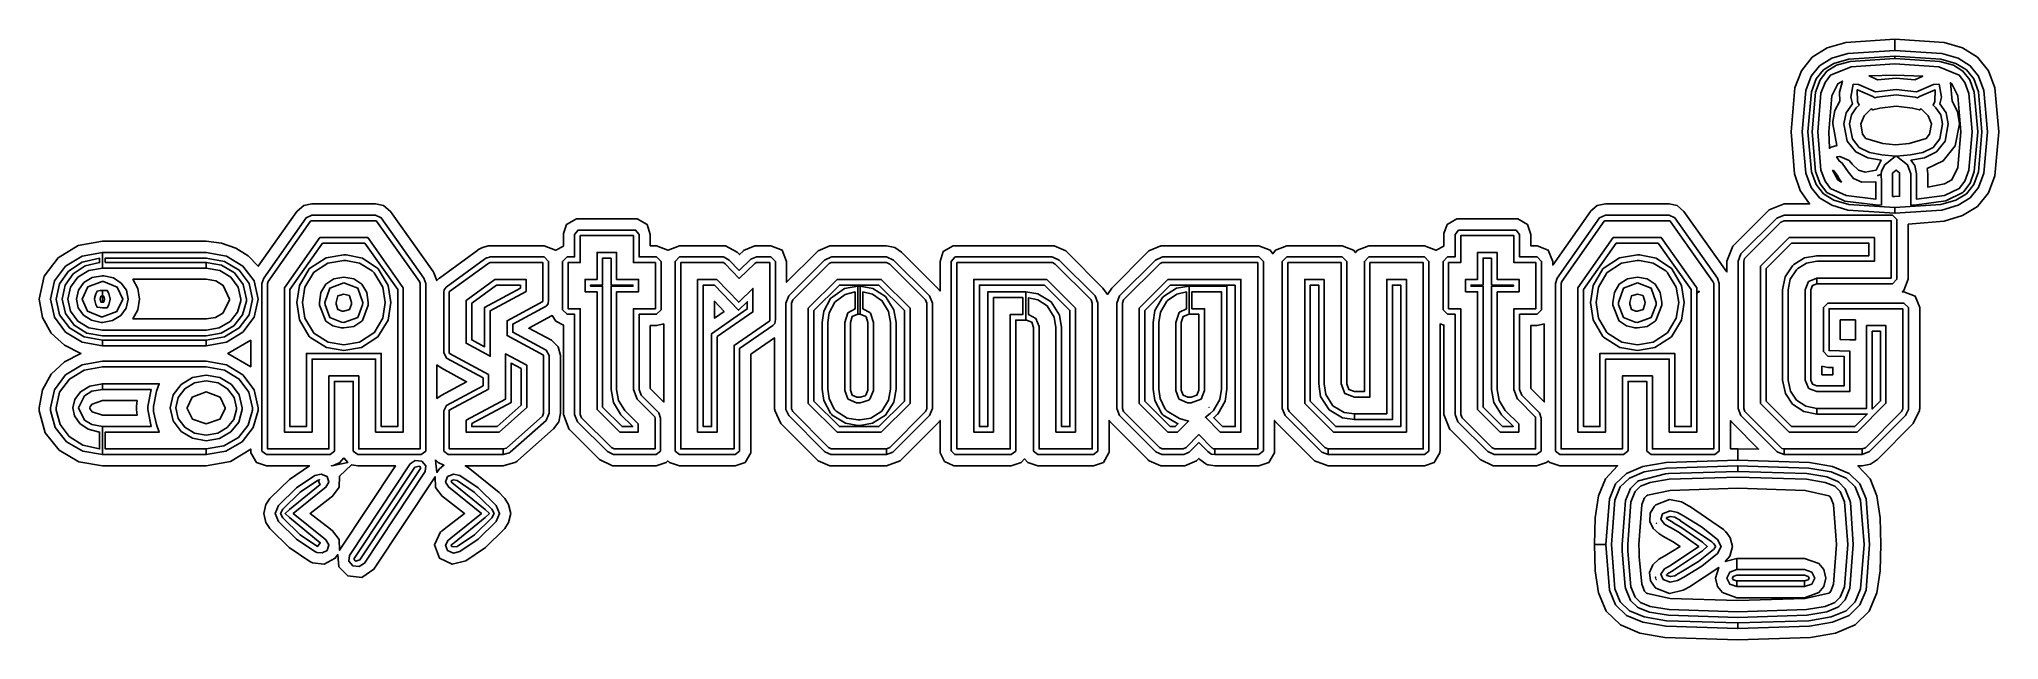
# Model space of a CAD drawing. Extents: x 0 to 92.3, y 0 to 28.3.
import ezdxf

# ---------------------------------------------------------------- set-up
doc = ezdxf.new("R2010")
doc.units = 0

msp = doc.modelspace()

# ---------------------------------------------------------------- linework, layer by layer
at = {"layer": 'Layer 1', "color": 7}
for points in [[(89.693637, 24.325648), (89.562801, 23.611528), (89.240671, 23.204768), (88.761015, 22.973887), (88.172814, 22.866552), (87.516119, 22.800671), (88.036289, 22.394747), (88.196097, 21.956783), (88.191335, 20.492528), (88.470734, 20.507001), (89.846897, 20.688217), (90.651957, 21.081146), (90.698259, 21.123506), (90.987878, 21.518445), (91.185621, 22.06894), (91.347281, 23.944781), (91.185885, 25.820375), (90.971606, 26.401662), (90.651957, 26.808169), (90.199454, 27.083534), (89.556848, 27.266279), (87.444682, 27.406323), (87.444682, 27.516651), (89.612145, 27.37144), (90.321063, 27.166875), (90.817056, 26.863202), (91.1575, 26.434184), (91.382801, 25.829939), (91.545718, 23.944781), (91.382801, 22.05962), (91.1575, 21.455373), (90.817056, 21.026351), (90.321063, 20.722682), (89.612145, 20.518113), (87.444682, 20.37291), (87.444682, 20.108327), (89.661598, 20.25819), (90.424728, 20.479236), (90.991747, 20.827665), (91.388234, 21.325955), (91.639769, 21.996585), (91.810301, 23.944781), (91.639769, 25.892979), (91.388234, 26.563609), (90.991747, 27.061899), (90.424728, 27.410327), (89.661598, 27.631372), (87.444682, 27.781234), (87.444682, 28.3104), (89.760047, 28.151237), (90.631782, 27.897223), (91.341195, 27.459289), (91.849674, 26.822453), (92.153664, 26.019047), (92.339467, 23.944781), (92.153664, 21.870513), (91.849674, 21.067107), (91.341195, 20.430272), (90.631782, 19.992337), (89.760047, 19.738334), (88.068833, 19.586649), (88.068833, 16.99482), (87.860871, 16.461791), (87.786787, 16.397709), (87.870131, 16.397709), (88.402737, 16.189959), (88.610699, 15.65693), (88.610699, 10.8947), (88.61017, 10.882291), (88.607788, 10.832682), (88.607524, 10.820802), (88.606201, 10.808896), (88.311191, 10.194984), (88.31172, 10.194481), (86.618389, 8.501044), (86.618124, 8.501309), (86.29153, 8.277475), (85.905602, 8.202092), (85.698169, 8.202092), (86.270297, 7.582227), (86.596958, 6.783054), (86.748531, 5.750416), (86.783224, 4.49793), (86.748531, 3.245444), (86.596958, 2.212806), (86.230609, 1.351023), (85.567201, 0.703016), (84.646352, 0.31474), (83.466941, 0.111408), (80.036358, 0.000019), (76.606039, 0.111408), (75.426495, 0.31474), (74.505514, 0.703016), (73.842106, 1.351023), (73.475757, 2.212806), (73.324184, 3.245444), (73.289491, 4.49793), (73.818657, 4.49793), (73.98866, 2.342914), (74.28314, 1.64334), (74.79014, 1.149202), (75.564311, 0.825608), (76.660303, 0.637668), (80.036358, 0.529185), (80.036358, 0.793768), (76.68753, 0.900924), (75.633233, 1.081204), (74.932551, 1.372411), (74.503828, 1.789662), (74.245165, 2.408148), (74.08324, 4.49793), (74.245165, 6.587712), (74.503828, 7.206245), (74.932551, 7.623581), (75.633233, 7.914702), (76.68753, 8.094857), (80.036358, 8.202092), (80.036358, 7.937509), (76.771932, 7.83493), (76.627999, 7.818923), (75.360382, 7.489729), (75.31117, 7.459751), (74.987188, 7.140059), (74.749725, 6.567816), (74.590446, 4.49793), (74.590446, 4.496898), (74.591769, 4.173392), (74.591769, 4.172122), (74.728293, 2.514589), (74.749725, 2.428044), (74.987188, 1.855761), (75.31117, 1.536188), (75.360382, 1.506025), (75.884885, 1.307092), (76.771932, 1.161538), (80.036358, 1.058351), (83.300518, 1.161538), (83.300783, 1.161274), (84.232776, 1.318767), (84.761545, 1.536188), (84.805995, 1.566086), (85.103188, 1.883083), (85.32299, 2.428044), (85.482269, 4.49793), (85.347067, 6.469126), (85.32299, 6.567816), (85.103188, 7.112781), (84.805995, 7.429801), (84.761545, 7.459751), (84.232644, 7.677106), (83.300518, 7.83493), (80.036358, 7.937509), (80.036358, 8.202092), (83.385185, 8.094857), (84.439482, 7.914702), (85.140164, 7.623581), (85.568887, 7.206245), (85.82755, 6.587712), (85.989475, 4.49793), (85.82755, 2.408148), (85.568887, 1.789662), (85.140164, 1.372411), (84.439482, 1.081204), (83.385185, 0.900924), (80.036358, 0.793768), (80.036358, 0.529185), (83.412412, 0.637668), (84.508404, 0.825608), (85.282575, 1.149202), (85.789575, 1.64334), (86.084055, 2.342914), (86.254058, 4.49793), (86.084055, 6.65289), (85.789575, 7.352461), (85.282575, 7.846608), (84.508404, 8.170217), (83.412412, 8.358173), (80.036358, 8.466675), (80.036358, 8.995841), (81.019548, 8.991449), (79.816489, 10.194481), (79.698485, 10.336589), (79.698485, 8.995312), (80.036358, 8.995841), (80.036358, 8.466675), (76.660303, 8.358173), (75.564311, 8.170217), (74.79014, 7.846608), (74.28314, 7.352461), (73.98866, 6.65289), (73.818657, 4.49793), (73.289491, 4.49793), (73.324184, 5.750416), (73.475757, 6.783054), (73.802418, 7.582227), (74.374546, 8.202092), (71.659395, 8.202092), (71.18976, 8.354016), (71.11065, 8.426379), (71.031275, 8.353751), (70.561905, 8.202092), (68.593407, 8.202092), (68.580707, 8.202621), (68.532553, 8.204923), (68.520382, 8.205717), (68.507947, 8.206749), (67.894379, 8.500012), (66.480712, 9.90561), (66.474362, 9.911801), (66.468541, 9.918019), (66.188877, 10.619243), (66.188877, 14.832674), (66.012136, 14.892364), (66.012136, 8.926335), (66.006844, 8.839261), (66.003669, 8.818332), (65.740673, 8.353751), (65.271303, 8.202092), (60.741642, 8.202092), (60.100028, 8.435666), (60.090239, 8.443947), (60.080978, 8.452467), (60.044201, 8.486307), (60.036529, 8.493557), (58.335524, 10.194481), (58.215139, 10.339949), (58.215139, 8.925039), (58.213816, 8.907206), (58.210641, 8.857596), (58.209318, 8.837964), (58.206408, 8.818332), (57.943412, 8.353751), (57.474307, 8.202092), (55.399976, 8.202092), (55.097029, 8.242653), (55.081154, 8.247309), (55.065279, 8.252998), (55.024797, 8.267709), (54.995958, 8.278054), (54.968706, 8.291759), (54.695656, 8.501044), (54.646444, 8.550124), (54.589029, 8.492763), (54.580562, 8.485011), (54.543521, 8.45117), (54.535054, 8.443154), (54.526058, 8.435666), (53.982605, 8.206749), (53.97017, 8.205717), (53.958263, 8.204923), (53.910374, 8.202621), (53.897409, 8.202092), (52.931946, 8.202092), (52.919246, 8.202621), (52.871092, 8.204923), (52.858656, 8.205717), (52.846221, 8.206749), (52.303032, 8.435666), (52.293242, 8.443947), (52.283717, 8.452467), (52.247205, 8.486307), (52.239268, 8.493557), (50.538528, 10.194481), (50.418407, 10.339685), (50.418407, 8.926335), (50.412851, 8.839261), (50.409676, 8.818332), (50.146681, 8.353751), (49.677575, 8.202092), (47.061378, 8.202092), (46.592273, 8.353751), (46.434846, 8.527661), (46.277419, 8.353751), (45.808313, 8.202092), (43.174389, 8.202092), (43.156398, 8.203388), (43.106921, 8.206749), (43.087342, 8.208045), (43.067762, 8.210876), (42.659511, 8.409578), (42.460015, 8.818332), (42.45684, 8.839261), (42.451284, 8.926335), (42.451284, 10.340452), (42.330634, 10.194481), (40.637568, 8.501044), (40.62963, 8.492763), (40.620634, 8.485011), (40.583857, 8.45117), (40.575126, 8.443154), (40.56613, 8.435666), (39.924516, 8.202092), (37.337953, 8.202092), (37.325253, 8.202621), (37.277363, 8.204923), (37.264928, 8.205717), (37.252493, 8.206749), (36.709039, 8.435666), (36.69925, 8.443947), (36.689989, 8.452467), (36.653212, 8.486307), (36.645539, 8.493557), (34.944535, 10.194481), (34.658256, 10.811754), (34.657198, 10.823633), (34.656669, 10.835513), (34.654817, 10.885122), (34.654288, 10.89597), (34.654288, 14.232203), (33.534837, 13.457848), (33.534837, 8.926335), (33.529545, 8.839261), (33.52637, 8.818332), (33.263375, 8.353751), (32.794005, 8.202092), (30.178072, 8.202092), (29.708438, 8.354016), (29.625094, 8.430771), (29.541486, 8.354016), (29.072115, 8.202092), (27.103353, 8.202092), (27.090918, 8.202621), (27.042764, 8.204923), (27.030328, 8.205717), (27.017893, 8.206749), (26.404563, 8.500012), (24.990685, 9.90561), (24.984493, 9.911801), (24.97854, 9.918019), (24.698982, 10.619243), (24.698982, 14.832674), (24.339837, 15.022592), (24.176007, 15.285376), (24.144998, 15.268072), (24.145262, 15.267543), (23.072458, 14.688503), (24.136214, 14.116448), (24.453766, 13.813897), (24.558673, 13.396333), (24.558673, 10.678695), (24.48076, 10.282247), (24.236993, 9.944874), (24.237258, 9.944609), (22.552341, 8.446011), (22.534772, 8.430242), (22.515643, 8.416034), (22.480771, 8.390184), (22.47069, 8.382696), (22.460107, 8.375711), (21.861938, 8.202092), (20.075764, 8.202092), (20.208294, 8.127162), (21.674877, 6.943259), (21.915939, 6.689788), (21.929644, 6.675051), (21.942053, 6.659547), (22.121801, 6.38275), (22.224972, 5.953136), (22.121775, 5.523388), (21.941524, 5.246197), (21.92938, 5.231222), (21.915939, 5.217014), (21.025779, 4.350729), (20.099524, 3.718125), (19.461118, 3.56043), (18.862916, 3.84785), (18.623809, 4.482419), (18.915621, 5.083928), (18.924405, 5.091945), (18.933956, 5.099698), (18.964463, 5.124515), (18.975046, 5.133035), (18.986159, 5.14129), (19.08588, 5.214156), (20.045787, 5.953666), (19.053336, 6.716406), (18.987455, 6.763951), (18.986926, 6.764454), (18.67233, 7.182154), (18.65154, 7.687901), (18.62286, 7.641414), (15.773433, 3.325907), (15.205327, 2.936652), (14.537328, 3.015075), (14.126209, 3.433215), (14.070709, 4.01451), (13.945138, 3.848088), (13.945376, 3.84785), (13.432297, 3.57267), (12.875164, 3.629516), (12.752954, 3.689708), (12.741074, 3.696693), (12.729432, 3.704446), (12.711864, 3.716325), (11.783743, 4.349651), (10.892353, 5.217014), (10.878912, 5.231222), (10.866768, 5.246197), (10.686517, 5.523388), (10.58332, 5.953136), (10.686491, 6.38275), (10.866239, 6.659547), (10.878648, 6.675051), (10.892353, 6.689788), (11.791991, 7.563852), (12.732528, 8.202092), (10.70606, 8.202092), (10.236584, 8.354016), (9.974065, 8.818332), (9.971207, 8.8377), (9.969911, 8.857596), (9.966551, 8.907206), (9.965281, 8.925039), (9.965281, 8.99092), (9.013671, 8.411781), (7.871344, 8.202092), (2.976559, 8.202092), (1.873714, 8.396658), (0.943792, 8.936297), (0.287082, 9.754918), (0.003876, 10.786433), (0.003617, 10.793921), (0.003359, 10.801673), (0.000258, 10.914835), (0, 10.922085), (0, 10.929308), (0.149203, 11.789843), (0.561731, 12.527124), (1.184965, 13.106608), (1.966286, 13.493752), (1.184965, 13.880896), (0.561731, 14.46038), (0.149203, 15.197661), (0, 16.058196), (0.241642, 17.141704), (0.892413, 18.006142), (1.841117, 18.578411), (2.976559, 18.785412), (7.871344, 18.785412), (8.597104, 18.702706), (9.26614, 18.466507), (9.851306, 18.09469), (10.325457, 17.605134), (12.144201, 20.194369), (12.150419, 20.203154), (12.466519, 20.464485), (12.848045, 20.546529), (15.845267, 20.546529), (16.224888, 20.467264), (16.547815, 20.196169), (18.562138, 17.352933), (18.603228, 17.290941), (18.734223, 16.930235), (18.853338, 17.040037), (18.859291, 17.044694), (18.865482, 17.049086), (20.668748, 18.369937), (20.671314, 18.371736), (20.673907, 18.3738), (20.857369, 18.479237), (20.870783, 18.484925), (20.904121, 18.498869), (21.154496, 18.568375), (21.17, 18.570174), (21.185769, 18.570967), (21.223472, 18.573031), (21.237945, 18.573799), (23.792309, 18.573799), (24.325364, 18.36581), (24.332323, 18.358296), (24.339837, 18.36581), (24.698982, 18.555966), (24.698982, 19.102965), (24.700516, 19.154902), (24.851435, 19.57297), (25.315725, 19.835224), (25.335119, 19.837791), (25.354751, 19.839087), (25.40436, 19.842448), (25.422193, 19.843744), (28.073844, 19.843744), (28.091835, 19.842448), (28.141312, 19.839087), (28.161156, 19.837791), (28.180735, 19.83496), (28.645078, 19.572441), (28.796949, 19.102965), (28.796949, 18.573799), (29.089049, 18.573799), (29.621919, 18.36581), (29.633296, 18.353665), (29.644938, 18.36581), (30.178072, 18.573799), (32.252668, 18.573799), (32.269866, 18.572767), (32.321459, 18.569406), (32.33707, 18.567343), (32.89534, 18.268126), (33.001173, 18.158827), (33.170771, 18.322921), (33.182677, 18.334272), (33.195112, 18.344881), (33.718458, 18.570174), (33.730893, 18.571206), (33.790424, 18.573799), (34.478869, 18.573799), (35.012004, 18.36581), (35.219701, 17.833284), (35.219701, 16.856602), (36.638131, 18.274846), (36.701631, 18.333769), (37.252493, 18.569142), (37.264928, 18.570174), (37.277363, 18.570967), (37.325253, 18.573269), (37.337953, 18.573799), (39.924516, 18.573799), (40.313586, 18.49568), (40.637568, 18.274846), (42.330634, 16.581409), (42.451284, 16.435677), (42.451284, 17.833284), (42.603419, 18.302495), (43.067762, 18.565014), (43.087342, 18.567845), (43.106921, 18.569142), (43.156398, 18.572502), (43.174389, 18.573799), (47.734742, 18.573799), (47.747707, 18.573269), (47.795596, 18.570967), (47.807502, 18.570174), (47.819938, 18.569142), (48.370799, 18.333769), (48.434564, 18.274846), (50.127895, 16.581409), (50.332947, 16.282986), (50.538528, 16.581409), (52.231859, 18.274846), (52.295359, 18.333769), (52.846221, 18.569142), (52.858656, 18.570174), (52.871092, 18.570967), (52.919246, 18.573269), (52.931946, 18.573799), (57.474307, 18.573799), (58.006912, 18.366048), (58.130208, 18.198884), (58.252975, 18.36581), (58.786109, 18.573799), (61.402041, 18.573799), (61.935176, 18.36581), (62.028574, 18.248758), (62.122236, 18.36581), (62.655371, 18.573799), (65.271303, 18.573799), (65.804438, 18.36581), (65.817138, 18.352369), (65.829838, 18.36581), (66.188877, 18.555966), (66.188877, 19.102965), (66.190465, 19.154902), (66.341277, 19.57297), (66.80562, 19.835224), (66.824935, 19.837791), (66.844778, 19.839087), (66.894255, 19.842448), (66.911982, 19.843744), (69.563898, 19.843744), (69.581625, 19.842448), (69.631366, 19.839087), (69.650946, 19.837791), (69.670525, 19.83496), (70.134868, 19.572441), (70.286739, 19.102965), (70.286739, 18.573799), (70.579103, 18.573799), (71.111973, 18.36581), (71.319935, 17.833019), (71.319935, 17.663527), (73.097404, 20.194369), (73.103754, 20.203154), (73.419864, 20.464485), (73.801459, 20.546529), (76.798655, 20.546529), (77.178167, 20.467264), (77.501123, 20.196169), (79.515394, 17.352933), (79.525977, 17.33719), (79.525977, 17.84982), (79.805377, 18.551309), (79.810668, 18.556997), (81.515641, 20.261547), (81.521197, 20.266971), (82.222607, 20.546529), (83.426195, 20.546529), (82.981534, 21.179658), (82.7145, 21.961622), (82.549896, 23.944781), (82.735699, 26.019047), (83.039689, 26.822453), (83.548168, 27.459289), (84.257581, 27.897223), (85.129316, 28.151237), (87.444682, 28.3104), (87.444682, 27.781234), (85.227765, 27.631372), (84.464635, 27.410327), (83.897616, 27.061899), (83.501129, 26.563609), (83.249594, 25.892979), (83.079062, 23.944781), (83.249594, 21.996585), (83.501129, 21.325955), (83.897616, 20.827665), (84.464635, 20.479236), (85.227765, 20.25819), (87.444682, 20.108327), (87.444682, 20.37291), (85.277218, 20.518113), (84.5683, 20.722682), (84.072307, 21.026351), (83.731863, 21.455373), (83.506562, 22.05962), (83.343645, 23.944781), (83.506562, 25.829939), (83.731863, 26.434184), (84.072307, 26.863202), (84.5683, 27.166875), (85.277218, 27.37144), (87.444682, 27.516651), (87.444682, 27.406323), (85.332515, 27.266279), (84.689909, 27.083534), (84.237406, 26.808169), (83.91779, 26.401814), (83.703742, 25.820632), (83.542082, 23.944781), (83.703742, 22.06894), (83.917889, 21.487641), (84.237406, 21.081146), (85.076267, 20.679472), (86.532664, 20.501577), (86.809947, 20.489432), (86.808889, 20.766953), (86.805449, 21.594543), (86.803597, 21.914423), (86.630295, 21.880557), (86.653049, 21.889103), (86.791691, 21.945433), (86.814709, 22.093467), (86.961818, 22.392948), (87.472463, 22.797046), (86.824764, 22.863721), (86.238646, 22.972501), (85.760082, 23.204768), (85.438316, 23.612511), (85.307645, 24.325648), (85.391253, 24.739036), (85.625673, 25.074179), (85.756113, 25.203349), (85.680707, 25.370777), (85.66298, 25.919334), (85.681236, 25.916233), (86.397991, 25.602552), (86.492976, 25.544423), (86.601191, 25.571543), (87.500773, 25.680847), (88.400884, 25.571543), (88.508834, 25.544423), (88.604084, 25.602552), (89.338037, 25.919594), (89.321104, 25.370777), (89.245433, 25.203111), (89.376137, 25.073915), (89.610293, 24.739241), (89.693637, 24.325648), (89.693637, 24.325648)], [(85.043062, 24.325648), (85.196908, 23.504177), (85.599546, 22.994468), (86.16262, 22.719039), (86.797776, 22.600408), (86.553301, 22.134027), (86.039316, 22.045481), (85.721465, 22.141093), (85.432263, 22.423957), (85.281947, 22.594637), (84.841714, 22.78387), (84.696127, 22.758275), (84.815256, 22.571727), (84.964712, 22.466585), (85.243351, 22.061188), (85.490372, 21.748047), (85.886176, 21.577222), (86.540866, 21.592982), (86.544306, 20.765922), (85.141222, 20.935916), (84.412031, 21.279821), (84.150346, 21.613834), (83.960818, 22.131458), (83.806665, 23.944781), (83.960818, 25.758121), (84.150346, 26.275657), (84.412031, 26.609473), (85.381166, 27.006165), (87.444682, 27.14174), (89.508197, 27.006165), (90.477332, 26.609473), (90.739017, 26.275523), (90.928545, 25.758002), (91.082698, 23.944781), (90.928545, 22.131458), (90.739017, 21.613834), (90.477332, 21.279821), (89.779395, 20.944055), (88.456976, 20.771346), (88.46068, 21.956783), (88.381768, 22.361661), (88.199272, 22.603265), (88.836206, 22.720148), (89.400611, 22.993912), (89.804084, 23.502949), (89.95822, 24.325648), (89.852751, 24.845143), (89.562139, 25.262007), (89.636818, 25.576949), (89.523775, 26.185727), (89.265575, 26.175287), (88.465443, 25.828125), (87.501038, 25.94543), (86.536368, 25.828125), (85.730746, 26.176234), (85.476978, 26.185727), (85.364728, 25.576935), (85.439407, 25.262007), (85.148862, 24.845143), (85.043062, 24.325648), (85.043062, 24.325648)], [(84.516541, 24.424866), (84.619464, 24.945007), (84.854943, 25.390436), (84.838903, 25.81151), (84.967126, 26.338172), (84.761281, 26.212082), (84.761016, 26.211823), (84.475002, 25.633058), (84.335831, 23.944781), (84.356204, 23.166271), (84.447221, 23.225194), (84.707041, 23.304252), (84.513896, 24.325648), (84.516541, 24.424866), (84.516541, 24.424866)], [(87.444682, 26.612574), (86.23051, 26.575884), (86.623151, 26.389072), (87.498921, 26.474596), (87.503154, 26.474596), (88.378659, 26.389072), (88.751986, 26.568647), (87.444682, 26.612574), (87.444682, 26.612574)], [(90.487386, 24.325648), (90.286766, 23.285896), (89.720624, 22.572256), (88.971325, 22.208719), (88.989846, 21.956783), (88.98773, 21.343136), (89.776584, 21.494653), (90.128082, 21.677225), (90.414361, 22.256503), (90.553532, 23.944781), (90.414361, 25.633058), (90.128082, 26.212082), (90.06273, 26.261432), (90.146339, 25.390436), (90.396832, 24.901628), (90.487386, 24.325648), (90.487386, 24.325648)], [(89.164471, 24.325648), (89.004398, 24.69744), (88.67314, 25.02457), (88.595618, 24.977025), (88.272033, 25.05841), (87.500509, 25.151676), (86.730572, 25.05841), (86.730043, 25.05841), (86.406458, 24.977025), (86.327877, 25.025073), (85.997942, 24.698234), (85.836811, 24.325648), (85.920948, 23.829555), (86.081021, 23.625429), (86.879003, 23.390029), (87.476167, 23.328805), (88.120162, 23.393125), (88.92079, 23.626461), (89.080334, 23.828761), (89.164471, 24.325648), (89.164471, 24.325648)], [(84.505694, 22.142838), (84.761281, 21.677225), (84.796735, 21.648544), (84.920031, 21.57335), (84.847535, 21.676696), (84.773452, 21.812877), (84.754666, 21.857565), (84.582687, 22.095795), (84.570516, 22.100954), (84.536914, 22.121909), (84.505694, 22.142838), (84.505694, 22.142838)], [(87.338584, 22.016473), (87.33779, 22.012346), (87.332234, 21.978744), (87.332763, 21.917519), (87.334615, 21.597638), (87.337261, 20.902843), (87.444682, 20.902076), (87.663492, 20.903372), (87.666931, 21.956783), (87.662169, 22.015441), (87.498392, 22.143076), (87.338584, 22.016473), (87.338584, 22.016473)], [(12.848045, 20.017363), (12.577244, 19.890258), (10.579193, 17.045461), (10.494447, 16.791488), (10.494447, 8.942871), (10.497807, 8.893262), (10.70606, 8.731258), (13.703283, 8.731258), (13.911536, 8.893262), (13.914896, 8.942871), (13.914896, 12.177293), (14.795455, 12.177293), (14.795455, 8.942871), (14.798815, 8.893262), (15.007068, 8.731258), (18.004318, 8.731258), (18.212809, 8.893262), (18.215931, 8.942871), (18.215931, 16.791488), (18.131423, 17.045461), (16.116306, 19.890258), (15.845267, 20.017363), (12.848045, 20.017363), (12.848045, 20.017363)], [(15.845267, 19.75278), (15.893845, 19.746086), (15.894347, 19.745822), (15.896173, 19.743494), (15.900301, 19.737302), (17.915418, 16.892506), (17.916185, 16.891739), (17.951348, 16.791488), (17.951348, 8.995841), (15.060038, 8.995841), (15.060038, 12.441876), (13.650313, 12.441876), (13.650313, 8.995841), (10.75903, 8.995841), (10.75903, 16.791488), (10.794431, 16.891739), (10.795701, 16.893273), (12.790683, 19.733677), (12.803859, 19.746086), (12.848045, 19.75278), (15.845267, 19.75278), (15.845267, 19.75278)], [(73.801459, 20.017363), (73.530526, 19.890258), (71.532395, 17.045461), (71.447729, 16.791488), (71.447729, 8.942871), (71.451168, 8.893262), (71.659395, 8.731258), (74.656591, 8.731258), (74.864818, 8.893262), (74.868258, 8.942871), (74.868258, 12.177293), (75.74879, 12.177293), (75.74879, 8.942871), (75.75223, 8.893262), (75.960456, 8.731258), (78.957653, 8.731258), (79.166144, 8.893262), (79.169319, 8.942871), (79.169319, 16.791488), (79.084652, 17.045461), (77.069588, 19.890258), (76.798655, 20.017363), (73.801459, 20.017363), (73.801459, 20.017363)], [(76.798655, 19.75278), (76.847074, 19.746086), (76.847603, 19.745822), (76.849455, 19.743494), (76.853689, 19.737302), (78.868753, 16.892506), (78.869546, 16.891739), (78.904736, 16.791488), (78.904736, 8.995841), (76.013373, 8.995841), (76.013373, 12.441876), (74.603675, 12.441876), (74.603675, 8.995841), (71.712312, 8.995841), (71.712312, 16.791488), (71.747766, 16.891739), (71.749089, 16.893273), (73.744045, 19.733677), (73.757538, 19.746086), (73.801459, 19.75278), (76.798655, 19.75278), (76.798655, 19.75278)], [(82.222607, 20.017363), (81.883941, 19.881738), (80.190609, 18.188539), (80.055143, 17.84982), (80.055143, 10.907083), (80.190609, 10.568602), (81.883941, 8.875165), (81.920718, 8.841589), (82.222607, 8.731258), (82.222607, 8.995841), (82.121272, 9.022458), (82.090844, 9.044418), (82.06862, 9.064818), (80.37767, 10.755688), (80.319726, 10.907083), (80.319726, 17.84982), (80.354386, 17.971264), (80.38349, 18.007168), (82.065445, 19.688963), (82.222607, 19.75278), (87.275084, 19.75278), (87.275084, 17.047525), (83.763538, 17.047525), (83.763538, 16.782942), (87.328, 16.782942), (87.539667, 16.99482), (87.539667, 19.80575), (87.328, 20.017363), (82.222607, 20.017363), (82.222607, 20.017363)], [(13.216476, 18.959031), (11.552779, 16.590722), (11.552779, 9.78959), (12.856564, 9.78959), (12.856564, 13.235625), (15.853787, 13.235625), (15.853787, 9.78959), (17.157599, 9.78959), (17.157599, 16.589691), (17.109022, 16.658403), (15.558195, 18.84743), (15.478873, 18.959031), (13.216476, 18.959031), (13.216476, 18.959031)], [(15.342189, 18.694448), (16.893016, 16.505447), (16.893016, 10.054173), (16.11837, 10.054173), (16.11837, 13.500208), (12.591981, 13.500208), (12.591981, 10.054173), (11.817362, 10.054173), (11.817362, 16.507008), (13.353954, 18.694448), (15.342189, 18.694448), (15.342189, 18.694448)], [(25.228148, 10.619243), (25.3638, 10.280762), (26.777652, 8.875165), (27.068428, 8.733586), (27.116318, 8.731258), (29.072115, 8.731258), (29.280342, 8.893262), (29.283782, 8.942871), (29.283782, 10.441496), (29.199115, 10.695469), (28.369383, 11.525149), (28.267783, 11.796187), (28.267783, 15.343769), (29.089049, 15.343769), (29.300715, 15.555383), (29.300715, 17.833019), (29.089049, 18.044633), (28.267783, 18.044633), (28.267783, 19.102965), (28.105858, 19.311218), (28.056117, 19.314578), (25.440026, 19.314578), (25.390417, 19.311218), (25.228148, 19.102965), (25.228148, 18.044633), (24.872601, 18.044633), (24.660988, 17.833019), (24.660988, 15.555383), (24.872601, 15.343769), (25.228148, 15.343769), (25.228148, 10.619243), (25.228148, 10.619243)], [(28.0032, 11.796187), (28.174915, 11.345576), (28.178619, 11.341687), (29.009674, 10.511002), (29.011526, 10.506081), (29.019199, 10.441496), (29.019199, 8.995841), (27.123726, 8.995841), (27.090389, 8.99764), (26.964712, 9.062251), (26.964183, 9.062754), (25.556284, 10.462425), (25.492731, 10.619243), (25.492731, 15.608352), (24.925571, 15.608352), (24.925571, 17.78005), (25.492731, 17.78005), (25.492731, 19.049995), (28.0032, 19.049995), (28.0032, 17.78005), (29.036132, 17.78005), (29.036132, 15.608352), (28.0032, 15.608352), (28.0032, 11.796187), (28.0032, 11.796187)], [(66.718043, 10.619243), (66.853774, 10.280762), (68.267706, 8.875165), (68.558218, 8.733586), (68.606372, 8.731258), (70.561905, 8.731258), (70.770396, 8.893262), (70.773571, 8.942871), (70.773571, 10.441496), (70.689169, 10.695469), (69.859172, 11.525149), (69.757573, 11.796187), (69.757573, 15.343769), (70.579103, 15.343769), (70.790769, 15.555383), (70.790769, 17.833019), (70.579103, 18.044633), (69.757573, 18.044633), (69.757573, 19.102965), (69.595648, 19.311218), (69.546171, 19.314578), (66.929974, 19.314578), (66.880232, 19.311218), (66.718043, 19.102965), (66.718043, 18.044633), (66.362443, 18.044633), (66.151042, 17.833019), (66.151042, 15.555383), (66.362443, 15.343769), (66.718043, 15.343769), (66.718043, 10.619243), (66.718043, 10.619243)], [(69.49299, 11.796187), (69.664968, 11.345576), (69.668408, 11.341687), (70.499463, 10.511002), (70.50158, 10.506081), (70.508988, 10.441496), (70.508988, 8.995841), (68.61378, 8.995841), (68.580178, 8.99764), (68.454766, 9.062251), (68.454237, 9.062754), (67.046126, 10.462425), (66.982626, 10.619243), (66.982626, 15.608352), (66.415625, 15.608352), (66.415625, 17.78005), (66.982626, 17.78005), (66.982626, 19.049995), (69.49299, 19.049995), (69.49299, 17.78005), (70.526186, 17.78005), (70.526186, 15.608352), (69.49299, 15.608352), (69.49299, 11.796187), (69.49299, 11.796187)], [(74.169759, 18.959031), (72.506061, 16.590722), (72.506061, 9.78959), (73.809926, 9.78959), (73.809926, 13.235625), (76.807122, 13.235625), (76.807122, 9.78959), (78.110987, 9.78959), (78.110987, 16.339818), (78.232431, 16.416839), (78.231108, 16.418902), (78.227404, 16.424564), (78.225287, 16.427686), (78.110987, 16.352757), (78.110987, 16.589691), (78.062304, 16.658403), (76.511583, 18.84743), (76.432208, 18.959031), (74.169759, 18.959031), (74.169759, 18.959031)], [(76.295418, 18.694448), (77.846404, 16.505447), (77.846404, 10.054173), (77.071705, 10.054173), (77.071705, 13.500208), (73.545343, 13.500208), (73.545343, 10.054173), (72.770644, 10.054173), (72.770644, 16.507008), (74.307342, 18.694448), (76.295418, 18.694448), (76.295418, 18.694448)], [(82.457821, 18.959031), (81.113475, 17.614685), (81.113475, 11.142218), (82.466288, 9.78959), (85.662186, 9.78959), (87.023201, 11.151002), (87.023201, 14.810211), (86.108802, 14.810211), (86.108802, 10.907083), (83.763538, 10.907083), (83.763538, 10.6425), (86.140816, 10.6425), (85.552648, 10.054173), (82.575825, 10.054173), (81.378058, 11.251781), (81.378058, 17.505121), (82.567358, 18.694448), (86.216752, 18.694448), (86.216752, 18.105857), (83.763538, 18.105857), (83.181059, 17.997593), (82.682717, 17.688848), (82.624773, 17.633814), (82.270992, 17.108826), (82.152757, 16.503648), (82.152757, 12.245), (82.283593, 11.613797), (82.624773, 11.114833), (83.144546, 10.765537), (83.763538, 10.6425), (83.763538, 10.907083), (83.246411, 11.009734), (82.811833, 11.301894), (82.526183, 11.719482), (82.41734, 12.245), (82.41734, 16.503648), (82.515103, 17.006716), (82.807335, 17.442098), (82.865014, 17.497131), (83.279649, 17.75204), (83.763538, 17.841274), (86.481335, 17.841274), (86.481335, 18.959031), (82.457821, 18.959031), (82.457821, 18.959031)], [(0.529166, 16.058196), (0.721494, 15.202612), (1.24599, 14.503937), (2.023922, 14.032879), (2.976559, 13.860147), (2.976559, 14.12473), (2.115327, 14.280327), (1.422782, 14.70078), (0.961424, 15.316573), (0.793749, 16.058196), (0.949901, 16.774804), (1.381023, 17.376802), (2.031138, 17.801957), (2.844267, 17.988038), (2.844267, 17.783674), (2.16277, 17.620172), (1.601505, 17.249934), (1.220628, 16.715198), (1.080295, 16.058196), (1.233186, 15.373846), (1.646026, 14.82521), (2.250067, 14.460599), (2.976559, 14.328326), (7.871344, 14.328326), (8.57689, 14.452656), (9.168985, 14.796493), (9.585611, 15.316105), (9.764753, 15.967762), (9.765282, 15.974482), (9.767611, 16.049915), (9.767611, 16.058196), (9.614704, 16.742546), (9.201856, 17.291183), (8.597819, 17.655793), (7.871344, 17.788066), (7.871344, 17.523483), (8.506439, 17.408341), (9.025085, 17.09433), (9.374782, 16.628574), (9.503028, 16.058196), (9.500699, 15.982737), (9.350426, 15.438951), (8.996973, 14.99749), (8.488044, 14.701195), (7.871344, 14.592909), (2.976559, 14.592909), (2.341454, 14.708052), (1.822804, 15.022063), (1.47311, 15.487819), (1.344878, 16.058196), (1.473116, 16.628574), (1.822811, 17.09433), (2.341459, 17.408341), (2.976559, 17.523483), (2.976559, 18.256246), (2.023928, 18.083514), (1.245998, 17.612456), (0.721501, 16.913781), (0.529166, 16.058196), (0.529166, 16.058196)], [(2.976559, 18.256246), (2.976559, 17.523483), (7.871344, 17.523483), (7.871344, 17.788066), (3.10885, 17.788066), (3.10885, 17.991663), (7.871344, 17.991663), (8.732573, 17.836061), (9.425118, 17.415603), (9.886478, 16.799808), (10.054154, 16.058196), (9.886478, 15.316573), (9.425118, 14.70078), (8.732573, 14.280327), (7.871344, 14.12473), (7.871344, 13.860147), (8.823976, 14.032879), (9.601909, 14.503937), (10.126407, 15.202612), (10.318737, 16.058196), (10.126407, 16.913781), (9.601909, 17.612456), (8.823976, 18.083514), (7.871344, 18.256246), (2.976559, 18.256246), (2.976559, 18.256246)], [(14.355189, 18.148243), (13.517423, 18.003913), (12.743137, 17.498665), (12.734856, 17.490146), (12.726601, 17.481362), (12.268419, 16.704037), (12.143434, 15.894128), (12.266891, 15.082417), (12.726601, 14.298349), (12.742608, 14.281045), (12.759409, 14.264244), (13.531492, 13.776816), (14.355189, 13.639749), (15.181518, 13.778638), (15.958694, 14.281045), (15.958959, 14.280781), (16.436961, 15.068593), (16.567182, 15.894128), (16.438495, 16.707734), (15.974966, 17.481097), (15.975495, 17.481362), (15.965944, 17.490913), (15.958959, 17.498665), (15.958429, 17.498401), (15.238248, 17.985376), (14.458535, 18.146179), (14.355189, 18.148243), (14.355189, 18.148243)], [(16.302599, 15.894128), (16.188091, 15.159249), (15.777058, 14.474058), (15.768274, 14.464745), (15.091507, 14.027446), (14.355189, 13.904332), (13.620498, 14.025954), (12.94647, 14.451304), (12.933055, 14.464745), (12.920911, 14.477921), (12.920117, 14.478715), (12.518285, 15.164832), (12.408017, 15.894128), (12.519247, 16.620237), (12.919085, 17.300228), (12.91935, 17.299964), (12.927367, 17.309012), (12.933055, 17.314436), (12.933558, 17.314966), (13.607901, 17.755275), (14.352331, 17.88366), (14.452079, 17.881861), (15.099669, 17.755466), (15.695408, 17.387038), (15.766977, 17.315997), (15.782482, 17.299461), (16.187896, 16.622711), (16.302599, 15.894128), (16.302599, 15.894128)], [(24.029507, 13.396333), (23.885601, 13.650332), (22.31075, 14.497051), (22.31075, 14.878156), (23.893856, 15.733156), (23.987148, 15.843223), (24.003922, 16.020996), (24.003922, 17.833019), (23.792309, 18.044633), (21.252418, 18.044633), (21.214688, 18.042569), (21.108511, 18.010792), (21.075174, 17.996822), (20.981379, 17.943086), (19.17814, 16.622234), (19.076328, 16.495129), (19.059527, 16.368261), (19.059527, 13.548785), (19.186395, 13.277746), (20.913672, 12.346547), (20.913672, 11.973961), (19.186395, 11.051016), (19.059527, 10.797016), (19.059527, 8.942871), (19.062888, 8.893262), (19.271141, 8.731258), (21.861938, 8.731258), (21.861938, 8.995841), (19.32411, 8.995841), (19.32411, 10.797016), (19.326174, 10.825962), (21.178255, 11.81529), (21.178255, 12.504397), (19.328, 13.502007), (19.32411, 13.548785), (19.32411, 16.368261), (19.325936, 16.400302), (19.33988, 16.412949), (21.135128, 17.727847), (21.180848, 17.754464), (21.210561, 17.766609), (21.218842, 17.770233), (21.226833, 17.774096), (21.243131, 17.779282), (21.257604, 17.78005), (23.739339, 17.78005), (23.739339, 16.020996), (23.736244, 15.948897), (22.046167, 15.036033), (22.046167, 14.338909), (23.760268, 13.417261), (23.763125, 13.415726), (23.764924, 13.396333), (23.764924, 10.678695), (23.71042, 10.538386), (23.709627, 10.537593), (22.034022, 9.047514), (22.015951, 9.034073), (21.861938, 8.995841), (21.861938, 8.731258), (22.165811, 8.815501), (22.200683, 8.841325), (23.885601, 10.339949), (24.029507, 10.678695), (24.029507, 13.396333), (24.029507, 13.396333)], [(27.209451, 16.402101), (28.242383, 16.402101), (28.242383, 16.986301), (27.209451, 16.986301), (27.209451, 18.256246), (26.28648, 18.256246), (26.28648, 16.986301), (25.71932, 16.986301), (25.71932, 16.402101), (26.28648, 16.402101), (26.28648, 10.855674), (27.358941, 9.78959), (28.22545, 9.78959), (28.22545, 10.172521), (27.606855, 10.79109), (27.591774, 10.807361), (27.591509, 10.807626), (27.302254, 11.276417), (27.209451, 11.796187), (27.209451, 16.402101), (27.209451, 16.402101)], [(26.944868, 17.991663), (26.944868, 16.721718), (27.9778, 16.721718), (27.9778, 16.666684), (26.944868, 16.666684), (26.944868, 11.796187), (27.054505, 11.183572), (27.397305, 10.628027), (27.415297, 10.608395), (27.960867, 10.062957), (27.960867, 10.054173), (27.467949, 10.054173), (26.551169, 10.965741), (26.551169, 16.666684), (25.983903, 16.666684), (25.983903, 16.721718), (26.551169, 16.721718), (26.551169, 17.991663), (26.944868, 17.991663), (26.944868, 17.991663)], [(30.178072, 18.044633), (29.966406, 17.833019), (29.966406, 8.942871), (29.969581, 8.893262), (30.178072, 8.731258), (32.794005, 8.731258), (33.002496, 8.893262), (33.005671, 8.942871), (33.005671, 13.735078), (34.572267, 14.818731), (34.6654, 14.912023), (34.690535, 15.098316), (34.690535, 17.833019), (34.478869, 18.044633), (33.801801, 18.044633), (33.766082, 18.043071), (33.539335, 17.943086), (32.989002, 17.409527), (32.514869, 17.900699), (32.271189, 18.042304), (32.23547, 18.044633), (30.178072, 18.044633), (30.178072, 18.044633)], [(32.226209, 17.78005), (32.240497, 17.779282), (32.321988, 17.719328), (32.32437, 17.716999), (32.982652, 17.034878), (33.714489, 17.744648), (33.787778, 17.779282), (33.807093, 17.78005), (34.425952, 17.78005), (34.425952, 15.098316), (34.423571, 15.037594), (34.421719, 15.036297), (32.741088, 13.873825), (32.741088, 8.995841), (30.230989, 8.995841), (30.230989, 17.78005), (32.226209, 17.78005), (32.226209, 17.78005)], [(37.350918, 18.044633), (37.302763, 18.042304), (37.012251, 17.900699), (35.318656, 16.207289), (35.183454, 15.868543), (35.183454, 10.907083), (35.185306, 10.857473), (35.318656, 10.568602), (37.012251, 8.875165), (37.048764, 8.841325), (37.302763, 8.733586), (37.350918, 8.731258), (39.924516, 8.731258), (39.924516, 8.995841), (37.358061, 8.995841), (37.324195, 8.99764), (37.220478, 9.043122), (37.194549, 9.066908), (35.505716, 10.755688), (35.449095, 10.879434), (35.448037, 10.913803), (35.448037, 15.868543), (35.505716, 16.020202), (37.199311, 17.713639), (37.231855, 17.741817), (37.324459, 17.778488), (37.358061, 17.78005), (39.924516, 17.78005), (40.076387, 17.713639), (41.769454, 16.020202), (41.827662, 15.868543), (41.827662, 10.907083), (41.826604, 10.882291), (41.769454, 10.755688), (40.081414, 9.067675), (40.053897, 9.042355), (39.924516, 8.995841), (39.924516, 8.731258), (40.226406, 8.841325), (40.263447, 8.875165), (41.956514, 10.568602), (42.092245, 10.907083), (42.092245, 15.868543), (41.956514, 16.207289), (40.263447, 17.900699), (39.924516, 18.044633), (37.350918, 18.044633), (37.350918, 18.044633)], [(43.192116, 18.044633), (43.142639, 18.041272), (42.98045, 17.833019), (42.98045, 8.942871), (42.983625, 8.893262), (43.142639, 8.734618), (43.192116, 8.731258), (45.808313, 8.731258), (46.016805, 8.893262), (46.01998, 8.942871), (46.01998, 15.07273), (46.485646, 15.07273), (46.485646, 16.395645), (44.697065, 16.395645), (44.697065, 10.054173), (44.303365, 10.054173), (44.303365, 16.721718), (47.368294, 16.721718), (48.566326, 15.524109), (48.566326, 10.054173), (48.172627, 10.054173), (48.172627, 14.717184), (48.078998, 15.300057), (47.683148, 15.930297), (47.054631, 16.308445), (46.485646, 16.395645), (46.485646, 15.07273), (46.529566, 15.071434), (46.769709, 14.972463), (46.849712, 14.717184), (46.849712, 8.942871), (46.852887, 8.893262), (47.061378, 8.731258), (49.677575, 8.731258), (49.886066, 8.893262), (49.889241, 8.942871), (49.889241, 15.868543), (49.753775, 16.207289), (48.060444, 17.900699), (47.769667, 18.042304), (47.721777, 18.044633), (43.192116, 18.044633), (43.192116, 18.044633)], [(47.714369, 17.78005), (47.747707, 17.778488), (47.873119, 17.713639), (49.566715, 16.020202), (49.624658, 15.868543), (49.624658, 8.995841), (47.114295, 8.995841), (47.114295, 14.717184), (47.112443, 14.774043), (46.966128, 15.149989), (46.617937, 15.327497), (46.617937, 16.125638), (47.052515, 16.028146), (47.498205, 15.740908), (47.828338, 15.215146), (47.908044, 14.717184), (47.908044, 9.78959), (48.830909, 9.78959), (48.830909, 15.633673), (47.477832, 16.986301), (44.038782, 16.986301), (44.038782, 9.78959), (44.961648, 9.78959), (44.961648, 16.131062), (46.353354, 16.131062), (46.353354, 15.337313), (45.755397, 15.337313), (45.755397, 8.995841), (43.245033, 8.995841), (43.245033, 17.78005), (47.714369, 17.78005), (47.714369, 17.78005)], [(52.944646, 18.044633), (52.896756, 18.042304), (52.60598, 17.900699), (50.912648, 16.207289), (50.777182, 15.868543), (50.777182, 10.907083), (50.912648, 10.568602), (52.60598, 8.875165), (52.642757, 8.841325), (52.896756, 8.733586), (52.944646, 8.731258), (53.884445, 8.731258), (53.932334, 8.733586), (54.186334, 8.841325), (54.223111, 8.875165), (54.646444, 9.298418), (55.069776, 8.875165), (55.205243, 8.765098), (55.245989, 8.750387), (55.399976, 8.731258), (55.399976, 8.995841), (55.323512, 9.003858), (55.317162, 9.006186), (55.26742, 9.050874), (55.262128, 9.056827), (54.646444, 9.672538), (54.041342, 9.067675), (54.014355, 9.043122), (53.910638, 8.99764), (53.877036, 8.995841), (52.952054, 8.995841), (52.918187, 8.99764), (52.814206, 9.043122), (52.788542, 9.066908), (51.099709, 10.755688), (51.041765, 10.907083), (51.041765, 15.868543), (51.099709, 16.020202), (52.79304, 17.713639), (52.825583, 17.741817), (52.918452, 17.778488), (52.952054, 17.78005), (57.42139, 17.78005), (57.42139, 8.995841), (55.399976, 8.995841), (55.399976, 8.731258), (57.474307, 8.731258), (57.682798, 8.893262), (57.685973, 8.942871), (57.685973, 17.833019), (57.474307, 18.044633), (52.944646, 18.044633), (52.944646, 18.044633)], [(61.349125, 12.058707), (61.520045, 11.602645), (61.977774, 11.438577), (62.708288, 11.438577), (62.708288, 17.78005), (65.218387, 17.78005), (65.218387, 8.995841), (60.741642, 8.995841), (60.741642, 8.731258), (65.271303, 8.731258), (65.479795, 8.893262), (65.48297, 8.942871), (65.48297, 17.833019), (65.271303, 18.044633), (62.655371, 18.044633), (62.443705, 17.833019), (62.443705, 11.70316), (61.977774, 11.70316), (61.704757, 11.792063), (61.613708, 12.058707), (61.613708, 17.833019), (61.402041, 18.044633), (58.786109, 18.044633), (58.574443, 17.833019), (58.574443, 10.907083), (58.709909, 10.568602), (60.403241, 8.875165), (60.440018, 8.841325), (60.741642, 8.731258), (60.741642, 8.995841), (60.611203, 9.043122), (60.585538, 9.066908), (58.89697, 10.755688), (58.839026, 10.907083), (58.839026, 17.78005), (61.349125, 17.78005), (61.349125, 12.058707), (61.349125, 12.058707)], [(68.699241, 16.402101), (69.732437, 16.402101), (69.732437, 16.986301), (68.699241, 16.986301), (68.699241, 18.256246), (67.776375, 18.256246), (67.776375, 16.986301), (67.209374, 16.986301), (67.209374, 16.402101), (67.776375, 16.402101), (67.776375, 10.855674), (68.848995, 9.78959), (69.715239, 9.78959), (69.715239, 10.172521), (69.096644, 10.79109), (69.081828, 10.807361), (69.081563, 10.807626), (68.792175, 11.276368), (68.699241, 11.796187), (68.699241, 16.402101), (68.699241, 16.402101)], [(68.434658, 17.991663), (68.434658, 16.721718), (69.467854, 16.721718), (69.467854, 16.666684), (68.434658, 16.666684), (68.434658, 11.796187), (68.544393, 11.183512), (68.887094, 10.628027), (68.905351, 10.608395), (69.450656, 10.062957), (69.450656, 10.054173), (68.958003, 10.054173), (68.040958, 10.965741), (68.040958, 16.666684), (67.473957, 16.666684), (67.473957, 16.721718), (68.040958, 16.721718), (68.040958, 17.991663), (68.434658, 17.991663), (68.434658, 17.991663)], [(75.308524, 18.148243), (74.470722, 18.003913), (73.69642, 17.498665), (73.688218, 17.490146), (73.680016, 17.481362), (73.221824, 16.704047), (73.09661, 15.894128), (73.220137, 15.082417), (73.680016, 14.298349), (73.69589, 14.281045), (73.712824, 14.264244), (74.484778, 13.776816), (75.308524, 13.639749), (76.134817, 13.778638), (76.911897, 14.281045), (76.912161, 14.280781), (77.39023, 15.068613), (77.520438, 15.894128), (77.391751, 16.707734), (76.928301, 17.481097), (76.92883, 17.481362), (76.919305, 17.490913), (76.912161, 17.498665), (76.911632, 17.498401), (76.191437, 17.985376), (75.411711, 18.146179), (75.308524, 18.148243), (75.308524, 18.148243)], [(77.255855, 15.894128), (77.141356, 15.159249), (76.730393, 14.474058), (76.721662, 14.464745), (76.044858, 14.027446), (75.308524, 13.904332), (74.573744, 14.025954), (73.899884, 14.451304), (73.88639, 14.464745), (73.874219, 14.477921), (73.873426, 14.478715), (73.471557, 15.164832), (73.361193, 15.894128), (73.472616, 16.620237), (73.872367, 17.300228), (73.872632, 17.299964), (73.880569, 17.309012), (73.88639, 17.314436), (73.886919, 17.314966), (74.561242, 17.755275), (75.305613, 17.88366), (75.405361, 17.881861), (76.052895, 17.755476), (76.648637, 17.387038), (76.720339, 17.315997), (76.735685, 17.299461), (77.141125, 16.622711), (77.255855, 15.894128), (77.255855, 15.894128)], [(1.752862, 16.058196), (1.843296, 15.642782), (2.090739, 15.299944), (2.459405, 15.061827), (2.913509, 14.960574), (2.976559, 14.959039), (3.452875, 15.045426), (3.841841, 15.281), (4.10409, 15.630383), (4.200255, 16.058196), (4.109819, 16.473606), (3.862373, 16.816435), (3.493706, 17.054544), (3.039609, 17.155792), (2.976559, 17.157089), (2.500246, 17.070743), (2.111282, 16.83526), (1.849033, 16.485968), (1.752862, 16.058196), (1.752862, 16.058196)], [(3.029793, 16.891474), (3.681616, 16.623256), (3.935672, 16.058196), (3.666065, 15.478888), (2.979919, 15.223887), (2.922822, 15.225157), (2.271339, 15.493394), (2.017445, 16.058196), (2.287195, 16.637613), (2.973728, 16.892506), (3.029793, 16.891474), (3.029793, 16.891474)], [(4.729421, 16.058196), (4.645211, 15.552939), (4.413165, 15.122075), (7.871344, 15.122075), (8.309693, 15.19805), (8.651861, 15.398723), (8.972062, 16.010651), (8.973597, 16.062324), (8.669694, 16.702171), (8.322426, 16.913887), (7.871344, 16.994317), (4.412636, 16.994317), (4.645016, 16.563335), (4.729421, 16.058196), (4.729421, 16.058196)], [(15.50885, 15.894128), (15.434866, 16.372121), (15.197251, 16.763575), (14.820759, 17.012339), (14.355189, 17.089911), (13.886206, 17.011952), (13.504316, 16.763575), (13.502782, 16.762014), (13.501221, 16.760214), (13.272436, 16.36927), (13.201766, 15.894128), (13.201766, 15.885847), (13.205126, 15.776812), (13.20539, 15.772156), (13.205629, 15.767261), (13.500956, 15.019496), (13.507677, 15.012776), (13.835736, 14.793767), (14.232713, 14.702711), (14.237608, 14.702208), (14.242265, 14.702208), (14.345108, 14.698319), (14.350268, 14.698081), (14.355189, 14.698081), (14.820286, 14.773348), (15.197515, 15.016136), (15.232123, 15.053866), (15.504458, 15.766732), (15.504723, 15.771124), (15.504723, 15.77578), (15.508585, 15.884815), (15.50885, 15.889472), (15.50885, 15.894128), (15.50885, 15.894128)], [(14.355189, 16.825328), (15.007068, 16.579875), (15.244267, 15.894128), (15.240404, 15.785094), (15.007068, 15.199836), (14.355189, 14.962664), (14.252345, 14.966527), (13.694763, 15.199836), (13.469709, 15.785094), (13.466349, 15.894128), (13.694763, 16.579875), (14.355189, 16.825328), (14.355189, 16.825328)], [(21.466095, 16.986301), (20.117859, 15.998771), (20.117859, 13.97823), (21.252418, 13.36662), (21.252418, 15.509398), (22.94559, 16.423797), (22.94559, 16.986301), (21.466095, 16.986301), (21.466095, 16.986301)], [(22.681007, 16.721718), (22.681007, 16.581674), (20.987835, 15.66701), (20.987835, 13.809743), (20.382442, 14.13608), (20.382442, 15.864654), (21.552667, 16.721718), (22.681007, 16.721718), (22.681007, 16.721718)], [(31.024738, 16.986301), (31.024738, 9.78959), (31.947339, 9.78959), (31.947339, 14.289829), (33.632203, 15.455635), (33.632203, 16.559449), (32.963867, 15.911697), (31.926701, 16.986301), (31.024738, 16.986301), (31.024738, 16.986301)], [(31.814254, 16.721718), (32.957781, 15.537047), (33.36762, 15.934424), (33.36762, 15.594409), (31.682756, 14.428312), (31.682756, 10.054173), (31.289321, 10.054173), (31.289321, 16.721718), (31.814254, 16.721718), (31.814254, 16.721718)], [(37.594598, 16.986301), (36.241786, 15.633408), (36.241786, 11.142482), (37.594334, 9.78959), (39.6811, 9.78959), (41.033913, 11.142482), (41.033913, 15.633408), (39.680835, 16.986301), (37.594598, 16.986301), (37.594598, 16.986301)], [(39.571298, 16.721718), (40.76933, 15.523871), (40.76933, 11.25202), (39.571563, 10.054173), (37.703871, 10.054173), (36.506369, 11.25202), (36.506369, 15.523871), (37.704136, 16.721718), (39.571298, 16.721718), (39.571298, 16.721718)], [(39.052715, 11.813227), (39.051128, 11.767771), (38.951116, 11.525149), (38.926245, 11.503426), (38.679918, 11.432121), (38.578583, 11.432121), (38.535456, 11.433682), (38.307385, 11.525149), (38.224306, 11.767771), (38.222983, 11.813227), (38.222983, 14.962664), (38.307385, 15.242222), (38.578583, 15.343769), (38.578583, 16.666684), (37.953108, 16.556982), (37.291122, 16.088941), (37.291386, 16.088676), (36.971803, 15.487292), (36.900068, 14.962664), (36.900068, 11.813227), (36.974945, 11.27484), (37.291122, 10.67843), (37.329751, 10.632181), (37.372084, 10.589795), (37.991804, 10.204344), (38.578583, 10.109206), (38.679918, 10.109206), (39.266697, 10.204344), (39.886416, 10.589795), (40.274692, 11.207771), (40.37563, 11.813227), (40.37563, 14.962664), (40.277867, 15.555723), (39.885623, 16.177576), (39.278305, 16.564945), (38.679918, 16.666684), (38.679918, 15.343769), (38.951116, 15.242222), (38.974928, 15.217404), (39.052715, 14.962664), (39.052715, 11.813227), (39.052715, 11.813227)], [(38.578583, 16.666684), (38.578583, 15.343769), (38.679918, 15.343769), (38.679918, 16.666684), (38.578583, 16.666684), (38.578583, 16.666684)], [(53.188327, 16.986301), (51.835514, 15.633408), (51.835514, 11.142482), (53.188062, 9.78959), (53.641028, 9.78959), (54.160934, 10.310501), (53.732574, 10.435543), (53.153137, 10.776855), (53.118741, 10.811224), (53.088314, 10.847922), (53.040425, 10.908644), (52.813876, 11.380303), (52.758379, 11.813227), (52.758379, 14.962664), (52.830346, 15.442012), (53.128531, 15.955353), (53.13541, 15.963105), (53.13885, 15.966201), (53.147581, 15.975779), (53.155254, 15.983531), (53.159487, 15.987923), (53.163456, 15.991786), (53.607823, 16.29048), (54.056953, 16.396413), (54.056953, 15.598007), (53.739189, 15.446083), (53.714847, 15.421027), (53.552128, 14.962664), (53.552128, 11.805739), (53.553451, 11.760257), (53.553716, 11.75613), (53.55398, 11.751738), (53.697914, 11.35563), (53.705587, 11.346608), (53.714318, 11.338062), (54.110928, 11.169602), (54.115161, 11.169337), (54.119659, 11.169337), (54.162786, 11.167803), (54.167813, 11.167538), (54.282377, 11.167538), (54.748044, 11.346608), (54.748308, 11.346343), (54.90891, 11.750203), (54.909175, 11.754595), (54.909175, 11.758723), (54.910762, 11.804204), (54.911027, 11.808835), (54.911027, 15.608352), (54.321536, 15.608352), (54.321536, 16.402101), (55.704776, 16.402101), (55.704776, 11.813227), (55.630924, 11.325154), (55.338593, 10.816146), (55.336212, 10.813553), (55.333301, 10.810192), (55.18487, 10.671974), (54.954154, 10.487216), (55.652124, 9.78959), (56.627641, 9.78959), (56.627641, 16.986301), (53.188327, 16.986301), (53.188327, 16.986301)], [(56.363058, 16.721718), (56.363058, 10.054173), (55.761661, 10.054173), (55.350234, 10.46552), (55.528299, 10.631652), (55.528563, 10.631387), (55.529886, 10.632948), (55.532003, 10.635541), (55.882443, 11.243097), (55.969359, 11.813227), (55.969359, 16.666684), (54.189244, 16.666684), (54.189244, 15.343769), (54.646444, 15.343769), (54.646444, 11.813227), (54.644856, 11.767771), (54.55331, 11.525149), (54.282377, 11.432121), (54.172311, 11.432121), (54.129184, 11.433682), (53.901378, 11.525149), (53.818034, 11.767771), (53.816711, 11.813227), (53.816711, 14.962664), (53.909845, 15.242222), (54.189244, 15.343769), (54.189244, 16.666684), (53.596413, 16.569109), (52.974808, 16.177312), (52.974544, 16.177576), (52.956023, 16.157918), (52.934592, 16.135957), (52.934856, 16.135719), (52.578099, 15.521797), (52.493796, 14.962664), (52.493796, 11.813227), (52.568706, 11.27484), (52.885115, 10.67843), (52.923479, 10.632181), (52.966077, 10.589795), (53.658491, 10.181543), (53.531226, 10.054173), (53.2976, 10.054173), (52.100097, 11.25202), (52.100097, 15.523871), (53.297864, 16.721718), (56.363058, 16.721718), (56.363058, 16.721718)], [(60.555376, 16.986301), (59.632775, 16.986301), (59.632775, 11.142218), (60.985323, 9.78959), (64.424638, 9.78959), (64.424638, 16.986301), (63.502037, 16.986301), (63.502037, 10.644828), (61.977774, 10.644828), (61.977774, 10.380245), (63.76662, 10.380245), (63.76662, 16.721718), (64.160055, 16.721718), (64.160055, 10.054173), (61.094861, 10.054173), (59.897358, 11.251781), (59.897358, 16.721718), (60.290793, 16.721718), (60.290793, 12.058707), (60.384554, 11.475844), (60.780536, 10.845594), (61.40902, 10.467445), (61.977774, 10.380245), (61.977774, 10.644828), (61.490379, 10.719285), (60.965479, 11.034982), (60.635214, 11.560755), (60.555376, 12.058707), (60.555376, 16.986301), (60.555376, 16.986301)], [(76.462106, 15.894128), (76.388122, 16.372121), (76.150427, 16.763575), (75.774025, 17.012339), (75.308524, 17.089911), (74.839517, 17.011952), (74.457625, 16.763575), (74.456037, 16.762014), (74.45445, 16.760214), (74.225817, 16.36927), (74.154942, 15.894128), (74.154942, 15.889974), (74.155207, 15.885847), (74.158646, 15.776812), (74.158646, 15.772156), (74.158911, 15.767261), (74.454185, 15.019496), (74.461065, 15.012776), (74.789114, 14.793767), (75.186022, 14.702711), (75.191049, 14.702208), (75.195547, 14.702208), (75.29847, 14.698319), (75.303497, 14.698081), (75.308524, 14.698081), (75.773562, 14.773348), (76.150692, 15.016136), (76.185352, 15.053866), (76.457872, 15.766732), (76.458137, 15.771124), (76.458137, 15.77578), (76.461841, 15.884815), (76.462106, 15.889472), (76.462106, 15.894128), (76.462106, 15.894128)], [(75.308524, 16.825328), (75.960456, 16.579875), (76.197523, 15.894128), (76.193819, 15.785094), (75.960456, 15.199836), (75.308524, 14.962664), (75.205601, 14.966527), (74.648125, 15.199836), (74.422965, 15.785094), (74.419525, 15.894128), (74.648125, 16.579875), (75.308524, 16.825328), (75.308524, 16.825328)], [(83.211089, 12.245), (83.373278, 11.863101), (83.414289, 11.8259), (83.763538, 11.700832), (85.315053, 11.700832), (85.315053, 13.612603), (84.341387, 13.634563), (84.341387, 15.60396), (87.81695, 15.60396), (87.81695, 10.914068), (87.815362, 10.88073), (87.75636, 10.761377), (86.051387, 9.056563), (85.905602, 8.995841), (85.905602, 8.731258), (86.244268, 8.875165), (87.9376, 10.568602), (88.079152, 10.857473), (88.081533, 10.907083), (88.081533, 15.65693), (87.869866, 15.868543), (84.288471, 15.868543), (84.076804, 15.65693), (84.076804, 13.582625), (84.288471, 13.371012), (85.05047, 13.353973), (85.05047, 11.965415), (83.763538, 11.965415), (83.560338, 12.050161), (83.475672, 12.245), (83.475672, 16.503648), (83.560338, 16.698461), (83.763538, 16.782942), (83.763538, 17.047525), (83.373278, 16.885521), (83.373543, 16.885283), (83.211089, 16.503648), (83.211089, 12.245), (83.211089, 12.245)], [(2.976559, 16.465151), (2.976559, 16.200568), (3.04244, 16.200568), (3.075777, 16.058196), (3.04244, 15.915824), (2.976559, 15.915824), (2.976559, 16.465151), (2.871916, 16.457637), (2.731872, 16.438534), (2.669854, 16.311402), (2.613792, 16.094894), (2.612757, 16.058196), (2.669854, 15.805493), (2.731608, 15.678123), (2.871916, 15.658993), (2.976559, 15.651241), (3.204444, 15.651241), (3.278078, 15.795412), (3.34036, 16.058196), (3.278078, 16.320954), (3.204206, 16.465151), (2.976559, 16.465151), (2.976559, 16.465151)], [(2.976559, 15.915824), (2.90782, 15.920984), (2.87734, 16.058196), (2.90782, 16.195647), (2.976559, 16.200568), (2.976559, 15.915824), (2.976559, 15.915824)], [(14.355189, 16.296162), (14.078461, 16.215544), (13.995515, 15.897991), (13.998081, 15.816341), (14.075869, 15.568294), (14.283355, 15.49519), (14.361883, 15.492068), (14.626228, 15.567263), (14.626466, 15.567527), (14.712005, 15.81687), (14.714836, 15.901881), (14.626466, 16.212184), (14.623132, 16.215808), (14.607866, 16.231048), (14.355189, 16.296162), (14.355189, 16.296162)], [(31.818487, 15.165731), (32.275422, 15.482252), (31.818487, 15.955882), (31.818487, 15.165731), (31.818487, 15.165731)], [(37.164651, 14.962664), (37.226067, 15.414148), (37.493263, 15.917623), (37.501994, 15.927969), (37.971166, 16.278604), (38.446291, 16.396413), (38.446291, 15.598007), (38.104185, 15.411714), (37.9584, 14.962664), (37.9584, 11.805739), (37.959723, 11.760257), (37.959988, 11.75613), (37.960252, 11.751738), (38.104185, 11.35563), (38.111858, 11.346608), (38.120325, 11.338062), (38.516935, 11.169602), (38.521433, 11.169337), (38.525666, 11.169337), (38.568793, 11.167803), (38.57382, 11.167538), (38.679918, 11.167538), (39.089492, 11.295438), (39.095313, 11.299565), (39.10034, 11.304222), (39.125211, 11.325918), (39.131826, 11.331871), (39.138176, 11.338062), (39.314917, 11.748642), (39.315446, 11.753801), (39.315446, 11.758723), (39.317034, 11.804204), (39.317298, 11.808835), (39.317298, 14.962664), (39.17654, 15.388722), (39.171513, 15.394675), (39.14188, 15.42542), (38.812209, 15.59724), (38.812209, 16.396413), (39.261438, 16.287646), (39.696975, 15.992051), (39.700415, 15.98869), (40.027869, 15.469168), (40.111047, 14.962664), (40.111047, 11.813227), (40.025058, 11.295299), (39.699356, 10.776855), (39.181303, 10.454742), (38.679918, 10.373789), (38.578583, 10.373789), (38.077198, 10.454742), (37.559144, 10.776855), (37.524749, 10.811224), (37.494586, 10.847922), (37.446432, 10.908644), (37.220015, 11.380303), (37.164651, 11.813227), (37.164651, 14.962664), (37.164651, 14.962664)], [(75.308524, 16.296162), (75.03177, 16.215544), (74.948691, 15.897991), (74.951337, 15.816341), (75.029124, 15.568294), (75.236557, 15.49519), (75.315138, 15.492068), (75.579457, 15.567263), (75.579721, 15.567527), (75.665182, 15.81687), (75.668092, 15.901881), (75.579721, 16.212184), (75.576546, 16.215808), (75.561201, 16.231048), (75.308524, 16.296162), (75.308524, 16.296162)], [(29.43724, 14.891068), (29.089049, 14.814603), (28.796949, 14.814603), (28.796949, 11.846061), (29.43724, 11.205771), (29.43724, 14.891068), (29.43724, 14.891068)], [(70.918563, 14.88694), (70.579103, 14.814603), (70.286739, 14.814603), (70.286739, 11.846061), (70.918563, 11.214317), (70.918563, 14.88694), (70.918563, 14.88694)], [(84.870553, 14.151849), (85.326959, 14.141504), (85.579636, 14.13608), (85.579636, 15.074794), (84.870553, 15.074794), (84.870553, 14.151849), (84.870553, 14.151849)], [(2.976559, 14.12473), (2.976559, 13.860147), (7.871344, 13.860147), (7.871344, 14.12473), (2.976559, 14.12473), (2.976559, 14.12473)], [(9.965281, 14.119544), (8.881363, 13.493752), (9.965281, 12.868198), (9.965281, 14.119544), (9.965281, 14.119544)], [(86.758618, 14.545628), (86.758618, 11.260566), (86.373385, 10.875306), (86.373385, 14.545628), (86.758618, 14.545628), (86.758618, 14.545628)], [(2.976559, 13.127357), (2.023922, 12.954625), (1.24599, 12.483567), (0.721494, 11.784892), (0.529166, 10.929308), (0.532267, 10.816146), (0.757725, 10.000433), (1.287987, 9.338192), (2.051462, 8.893705), (2.976559, 8.731258), (2.976559, 10.054173), (2.480959, 10.141241), (2.129967, 10.359284), (1.852081, 10.929308), (2.129956, 11.499342), (2.48095, 11.717378), (2.976559, 11.804442), (2.976559, 12.069025), (2.384892, 11.963405), (1.949028, 11.692395), (1.679664, 11.32477), (1.587498, 10.929308), (1.670634, 10.553973), (1.913912, 10.200683), (2.308175, 9.928131), (2.844267, 9.795014), (2.844267, 8.999704), (2.055879, 9.175546), (1.417808, 9.576736), (0.981047, 10.146881), (0.796591, 10.829586), (0.793749, 10.933197), (0.962631, 11.673498), (1.424238, 12.288034), (2.116303, 12.707546), (2.976559, 12.862774), (7.871344, 12.862774), (8.731595, 12.707546), (9.423659, 12.288034), (9.885269, 11.673498), (10.054154, 10.933197), (10.051323, 10.829586), (9.854309, 10.122264), (9.38721, 9.538669), (8.707172, 9.142097), (7.871344, 8.995841), (7.871344, 8.731258), (8.796443, 8.893705), (9.55992, 9.338192), (10.090183, 10.000433), (10.315641, 10.816146), (10.318737, 10.929308), (10.126407, 11.784892), (9.601909, 12.483567), (8.823976, 12.954625), (7.871344, 13.127357), (2.976559, 13.127357), (2.976559, 13.127357)], [(18.745097, 11.376559), (18.937052, 11.517396), (20.141645, 12.161524), (18.935253, 12.811895), (18.745097, 12.957098), (18.745097, 11.376559), (18.745097, 11.376559)], [(21.972004, 11.339623), (20.117859, 10.348998), (20.117859, 9.78959), (21.674348, 9.78959), (22.971175, 10.943278), (22.971175, 12.940562), (21.972004, 13.477216), (21.972004, 11.339623), (21.972004, 11.339623)], [(22.706592, 12.782421), (22.706592, 11.062128), (21.573595, 10.054173), (20.382442, 10.054173), (20.382442, 10.190327), (22.236587, 11.180979), (22.236587, 13.034859), (22.706592, 12.782421), (22.706592, 12.782421)], [(2.976559, 12.069025), (2.976559, 11.804442), (5.275891, 11.804442), (5.121904, 11.002438), (5.120872, 10.929308), (5.121904, 10.856177), (5.275891, 10.054173), (2.976559, 10.054173), (2.976559, 8.731258), (7.871344, 8.731258), (7.871344, 8.995841), (3.10885, 8.995841), (3.10885, 9.78959), (5.655991, 9.78959), (5.523937, 10.146169), (5.390879, 10.767833), (5.386487, 10.863427), (5.385455, 10.925683), (5.386487, 10.995189), (5.523937, 11.712473), (5.655991, 12.069025), (2.976559, 12.069025), (2.976559, 12.069025)], [(7.871344, 12.476245), (7.224221, 12.35832), (6.685073, 12.032867), (6.316025, 11.542368), (6.179204, 10.929308), (6.316036, 10.316266), (6.685103, 9.825861), (7.224255, 9.500511), (7.871344, 9.382635), (8.499835, 9.493436), (9.028352, 9.800256), (9.400819, 10.264719), (9.561156, 10.848451), (9.561686, 10.856177), (9.563485, 10.922085), (9.563485, 10.929308), (9.426663, 11.542368), (9.057615, 12.032867), (8.518467, 12.35832), (7.871344, 12.476245), (7.871344, 12.476245)], [(7.871344, 12.211662), (8.427031, 12.110879), (8.880795, 11.836044), (9.186723, 11.428429), (9.298902, 10.929308), (9.297103, 10.863427), (9.165626, 10.387566), (8.85634, 10.001253), (8.410996, 9.741975), (7.871344, 9.647218), (7.315658, 9.747964), (6.861894, 10.022714), (6.555966, 10.430239), (6.443787, 10.929308), (6.555966, 11.428429), (6.861894, 11.836044), (7.315658, 12.110879), (7.871344, 12.211662), (7.871344, 12.211662)], [(84.004838, 12.494581), (84.521304, 12.494581), (84.521304, 12.836687), (84.276565, 12.842111), (84.004838, 12.891455), (84.004838, 12.494581), (84.004838, 12.494581)], [(2.384089, 10.9133), (2.400368, 10.868083), (2.491835, 10.745343), (2.976559, 10.583339), (4.610835, 10.583339), (4.593002, 10.841731), (4.592738, 10.845329), (4.592738, 10.848689), (4.591706, 10.92182), (4.591706, 10.936795), (4.592738, 11.009926), (4.592738, 11.013286), (4.593002, 11.016911), (4.610835, 11.275276), (2.976559, 11.275276), (2.491835, 11.113272), (2.400368, 10.990559), (2.381247, 10.929308), (2.384089, 10.9133), (2.384089, 10.9133)], [(6.973985, 10.895203), (7.23027, 10.403188), (7.871344, 10.176384), (8.512111, 10.403168), (8.768704, 10.893139), (8.769736, 10.933435), (8.525407, 11.444014), (7.871344, 11.682496), (7.215526, 11.442387), (6.972953, 10.929308), (6.973985, 10.895203), (6.973985, 10.895203)], [(55.11502, 10.961349), (55.115549, 10.961878), (55.115814, 10.96291), (55.11502, 10.961349), (55.11502, 10.961349)], [(55.320337, 10.79445), (55.319543, 10.793391), (55.319014, 10.792889), (55.319807, 10.793921), (55.322189, 10.796752), (55.322982, 10.797545), (55.320337, 10.79445), (55.320337, 10.79445)], [(55.325364, 10.800641), (55.322982, 10.797545), (55.324834, 10.800112), (55.325364, 10.800641), (55.325364, 10.800641)], [(14.354924, 8.571318), (14.172759, 8.354016), (13.875632, 8.219396), (14.536058, 8.355312), (14.354924, 8.571318), (14.354924, 8.571318)], [(18.032469, 8.418865), (17.723618, 8.454388), (17.476422, 8.288637), (14.626995, 3.973421), (14.586385, 3.703467), (14.775823, 3.487408), (15.084674, 3.451885), (15.33187, 3.617636), (18.181297, 7.932852), (18.221907, 8.202806), (18.032469, 8.418865), (18.032469, 8.418865)], [(18.679983, 8.477523), (18.737345, 7.892027), (18.863419, 8.058953), (19.075032, 8.225084), (18.801665, 8.354016), (18.679983, 8.477523), (18.679983, 8.477523)], [(82.222607, 8.995841), (82.222607, 8.731258), (85.905602, 8.731258), (85.905602, 8.995841), (82.222607, 8.995841), (82.222607, 8.995841)], [(13.562207, 7.69359), (13.292802, 7.812295), (12.988591, 7.739072), (12.130998, 7.157548), (11.278882, 6.328315), (11.112486, 5.953136), (11.278882, 5.578222), (12.130988, 4.748722), (12.988591, 4.167466), (12.98912, 4.167201), (13.022193, 4.145241), (13.076697, 4.118888), (13.335426, 4.09288), (13.562207, 4.212683), (13.654841, 4.472785), (13.510005, 4.713936), (13.410284, 4.786802), (11.973942, 5.953136), (13.444124, 7.144527), (13.510005, 7.192337), (13.654841, 7.433488), (13.562207, 7.69359), (13.562207, 7.69359)], [(13.153691, 7.487665), (13.197374, 7.400088), (13.197638, 7.399559), (13.236902, 7.32074), (11.791776, 6.145118), (11.58945, 5.953136), (11.792041, 5.761155), (13.247247, 4.578284), (13.11702, 4.399241), (13.110564, 4.402336), (12.301641, 4.950919), (11.481209, 5.749275), (11.377069, 5.953136), (11.481447, 6.157765), (12.30426, 6.957599), (13.116755, 7.507562), (13.210814, 7.542196), (13.153691, 7.487665), (13.153691, 7.487665)], [(14.150534, 7.708063), (14.139183, 7.191858), (13.821366, 6.764454), (13.820837, 6.763951), (13.754956, 6.716141), (13.754691, 6.716406), (12.762267, 5.953666), (13.722412, 5.214156), (13.821631, 5.141555), (14.135853, 4.724086), (14.156487, 4.21861), (14.185432, 4.265123), (16.785013, 8.202092), (15.007068, 8.202092), (14.72026, 8.251966), (14.150534, 7.708063), (14.150534, 7.708063)], [(13.863726, 8.217067), (13.7671, 8.204923), (13.776149, 8.198996), (13.863726, 8.217067), (13.863726, 8.217067)], [(17.697348, 8.142931), (17.913089, 8.182725), (17.936875, 8.167987), (17.968916, 8.125363), (17.96037, 8.078585), (15.110944, 3.763342), (14.928276, 3.710637), (14.895203, 3.723548), (14.839376, 3.78091), (14.847922, 3.827688), (17.697348, 8.142931), (17.697348, 8.142931)], [(19.819701, 7.739072), (19.51549, 7.812295), (19.246085, 7.69359), (19.153451, 7.433488), (19.298287, 7.192337), (19.364168, 7.144527), (20.83435, 5.953136), (19.398008, 4.786802), (19.298287, 4.713936), (19.267781, 4.689144), (19.152168, 4.455696), (19.246085, 4.212683), (19.521784, 4.08611), (19.819172, 4.167201), (19.819701, 4.167466), (20.677294, 4.748722), (21.52941, 5.578222), (21.695806, 5.953136), (21.52941, 6.328315), (20.677294, 7.157548), (19.819701, 7.739072), (19.819701, 7.739072)], [(19.530062, 7.548122), (19.691537, 7.507562), (20.503909, 6.95758), (21.32658, 6.157765), (21.431223, 5.953136), (21.326845, 5.749275), (20.506522, 4.951068), (19.697728, 4.402574), (19.680954, 4.394055), (19.663121, 4.380878), (19.437802, 4.395087), (19.437537, 4.395351), (19.426187, 4.409559), (19.416371, 4.442368), (19.443226, 4.490945), (19.457963, 4.503089), (19.554086, 4.573124), (21.016251, 5.761155), (21.218842, 5.953136), (21.016516, 6.145118), (19.520219, 7.358205), (19.519452, 7.358734), (19.454074, 7.406279), (19.416609, 7.461048), (19.437537, 7.510922), (19.437802, 7.511186), (19.530062, 7.548122), (19.530062, 7.548122)], [(85.217686, 4.49793), (85.067139, 2.494428), (84.865493, 2.002634), (84.6192, 1.758967), (84.163852, 1.574189), (83.273531, 1.424534), (80.036358, 1.322934), (76.799184, 1.424534), (75.908863, 1.574189), (75.453515, 1.758967), (75.207222, 2.002634), (75.005576, 2.494428), (74.856352, 4.174424), (74.855029, 4.49793), (75.005576, 6.501432), (75.207222, 6.993212), (75.453515, 7.236787), (75.908863, 7.421618), (76.799184, 7.571644), (80.036358, 7.672926), (83.273531, 7.571644), (84.163852, 7.421618), (84.6192, 7.236787), (84.865493, 6.993212), (85.067139, 6.501432), (85.217686, 4.49793), (85.217686, 4.49793)], [(84.68852, 4.49793), (84.554906, 6.368347), (84.554112, 6.371204), (84.424996, 6.700107), (84.356998, 6.775037), (84.334508, 6.790806), (83.219026, 7.045309), (83.218497, 7.045309), (80.036358, 7.14376), (76.854218, 7.045309), (76.853689, 7.045309), (75.781598, 6.81536), (75.738207, 6.790806), (75.647719, 6.700107), (75.518603, 6.371204), (75.517809, 6.368347), (75.384195, 4.49793), (75.385518, 4.179346), (75.389486, 3.91889), (75.517809, 2.627513), (75.518603, 2.624656), (75.647719, 2.295753), (75.738207, 2.205054), (75.781598, 2.1805), (76.853424, 1.950789), (76.854482, 1.950789), (80.036358, 1.8521), (83.218233, 1.950789), (83.219291, 1.950789), (84.334508, 2.205054), (84.356998, 2.220823), (84.424996, 2.295753), (84.554112, 2.624656), (84.554906, 2.627513), (84.68852, 4.49793), (84.68852, 4.49793)], [(76.818764, 6.612001), (77.39529, 6.503231), (77.474136, 6.461109), (77.500065, 6.445605), (77.745598, 6.301698), (77.759621, 6.293681), (77.761208, 6.292385), (79.366169, 5.191931), (79.459831, 5.101497), (79.497402, 5.064296), (79.500842, 5.059137), (79.682709, 4.808425), (79.788179, 4.398447), (79.657673, 3.944191), (79.464064, 3.699524), (79.462477, 3.698228), (79.460625, 3.696429), (79.459831, 3.695397), (79.452158, 3.688174), (79.99667, 3.836472), (79.99667, 3.307306), (79.658467, 3.191022), (79.518304, 2.910432), (79.658467, 2.629842), (79.99667, 2.513558), (79.99667, 2.77814), (79.827337, 2.833438), (79.782887, 2.910432), (79.827337, 2.987426), (79.99667, 3.042724), (83.184895, 3.042724), (83.354228, 2.987426), (83.398678, 2.910432), (83.354228, 2.833438), (83.184895, 2.77814), (83.184895, 2.513558), (83.523098, 2.629842), (83.663261, 2.910432), (83.523098, 3.191022), (83.184895, 3.307306), (79.99667, 3.307306), (79.99667, 3.836472), (83.184895, 3.836472), (83.861103, 3.598232), (84.099666, 3.308003), (84.192427, 2.910432), (84.099666, 2.512861), (83.861103, 2.222632), (83.184895, 1.984392), (79.99667, 1.984392), (79.320462, 2.222632), (79.081899, 2.512861), (78.989138, 2.910432), (79.1463, 3.414013), (77.758827, 2.502974), (77.53155, 2.370154), (77.531286, 2.370418), (77.473607, 2.336578), (76.819293, 2.185422), (76.182177, 2.433971), (76.144342, 2.467811), (75.933866, 2.779172), (75.886902, 3.165702), (76.035863, 3.538532), (76.318173, 3.793848), (76.318702, 3.794351), (76.602335, 3.960244), (76.602599, 3.960747), (77.323323, 4.398182), (76.955818, 4.62739), (76.514758, 4.887581), (76.317908, 5.003575), (76.050051, 5.239351), (75.895104, 5.580815), (75.916635, 5.968886), (76.11021, 6.29548), (76.120529, 6.306593), (76.131642, 6.316938), (76.162598, 6.346148), (76.172123, 6.354932), (76.182177, 6.363452), (76.818764, 6.612001), (76.818764, 6.612001)], [(77.204261, 6.005841), (76.852994, 6.083973), (76.525341, 5.960889), (76.494385, 5.931679), (76.414249, 5.682452), (76.588312, 5.458604), (76.78278, 5.343881), (76.867976, 5.293743), (77.224899, 5.083161), (78.20412, 4.398447), (76.869564, 3.50368), (76.868505, 3.503151), (76.588312, 3.338818), (76.411769, 3.097955), (76.525341, 2.836534), (76.853192, 2.71345), (77.204261, 2.791581), (77.264321, 2.826983), (77.492392, 2.960306), (78.338065, 3.475704), (79.086505, 4.070576), (79.087034, 4.071078), (79.259013, 4.398447), (79.087034, 4.725815), (79.086505, 4.726609), (78.334659, 5.321961), (77.481015, 5.843335), (77.479427, 5.844366), (77.20479, 6.005339), (77.204261, 6.005841), (77.204261, 6.005841)], [(76.870093, 5.820078), (77.067736, 5.778988), (77.070382, 5.777427), (77.33814, 5.620609), (77.340786, 5.618783), (77.3474, 5.61492), (78.822186, 4.61395), (78.899709, 4.53902), (78.976703, 4.445225), (78.99443, 4.398447), (78.976438, 4.351695), (78.899974, 4.258165), (78.191321, 3.695979), (77.359042, 3.188959), (77.358778, 3.18872), (77.130972, 3.055397), (77.130442, 3.055132), (77.069588, 3.019467), (77.069324, 3.019202), (76.870093, 2.97761), (76.697585, 3.037564), (76.69732, 3.037802), (76.679858, 3.055635), (76.674566, 3.064419), (76.674301, 3.064948), (76.723249, 3.111462), (77.00159, 3.274763), (77.002913, 3.275265), (78.379803, 4.200539), (78.602847, 4.398711), (78.379539, 4.596381), (77.361159, 5.310015), (77.359307, 5.311046), (77.002384, 5.521628), (77.00212, 5.521893), (76.916659, 5.572031), (76.723514, 5.685961), (76.723249, 5.686225), (76.695733, 5.705857), (76.680651, 5.721362), (76.675095, 5.730675), (76.674301, 5.73221), (76.685943, 5.748746), (76.698114, 5.760388), (76.870093, 5.820078), (76.870093, 5.820078)], [(76.203608, 5.490645), (76.205725, 5.486253), (76.207048, 5.48366), (76.207312, 5.483396), (76.201491, 5.494773), (76.203608, 5.490645), (76.203608, 5.490645)], [(76.160481, 2.939113), (76.162598, 2.931361), (76.156248, 2.961602), (76.160481, 2.939113), (76.160481, 2.939113)], [(76.168683, 2.910432), (76.172917, 2.896488), (76.168683, 2.910432), (76.168683, 2.910432)], [(76.198581, 2.833438), (76.199375, 2.832142), (76.194877, 2.841693), (76.198581, 2.833438), (76.198581, 2.833438)], [(79.99667, 2.77814), (79.99667, 2.513558), (83.184895, 2.513558), (83.184895, 2.77814), (79.99667, 2.77814), (79.99667, 2.77814)]]:
    msp.add_lwpolyline(points, close=True, dxfattribs=at)

doc.saveas('drawing.dxf')
